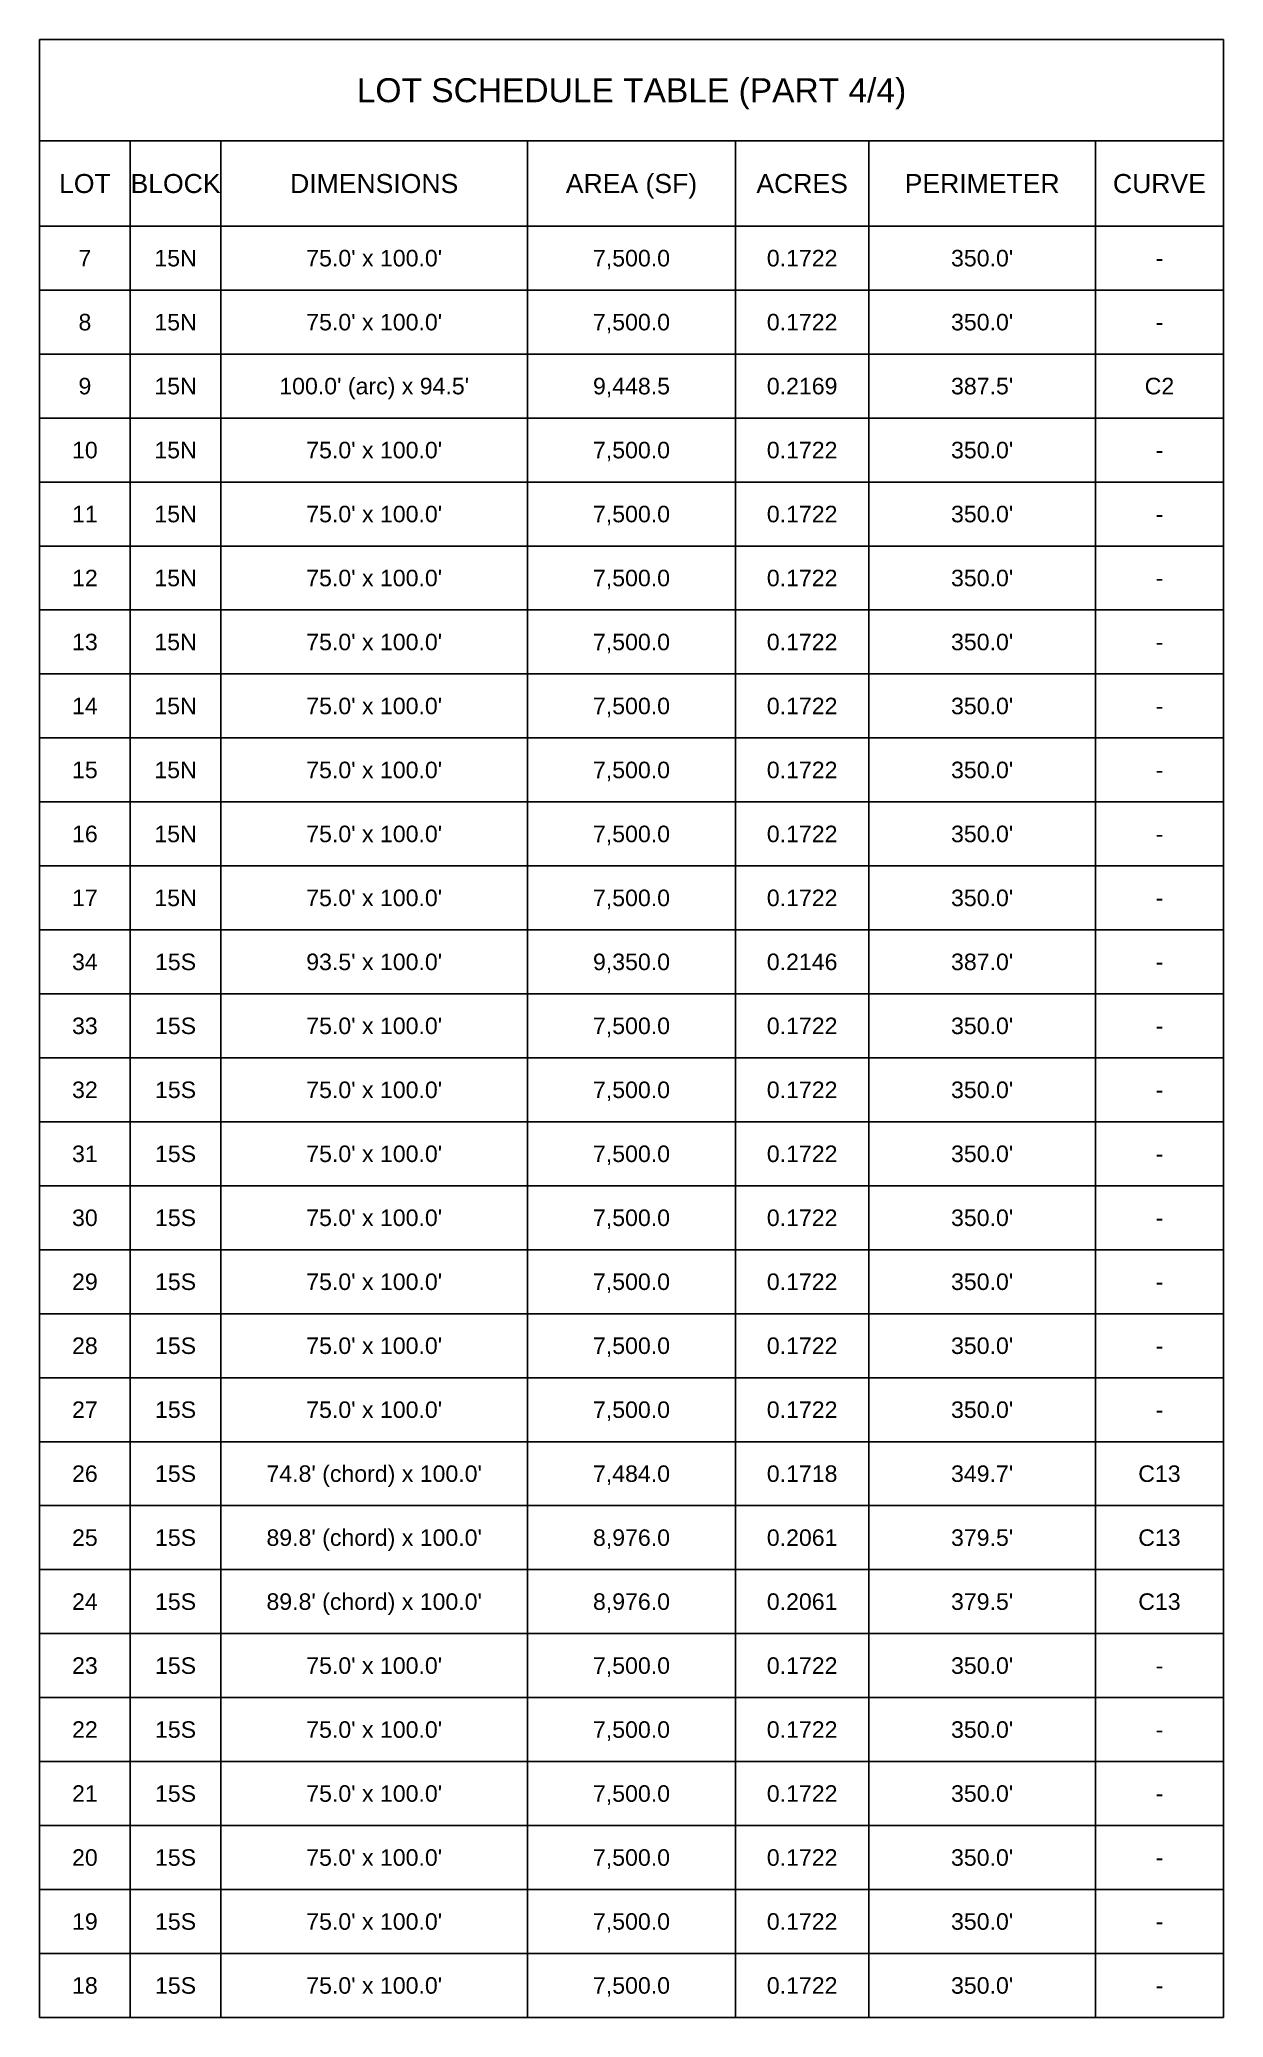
# Model space of a CAD drawing. Extents: x -13 to 3646, y -2354 to 434.
# Drawn here: x 3202 to 3646, y -542 to 200 of the extents above; entities that cross this region are included whole.
import ezdxf
from ezdxf.enums import TextEntityAlignment as Align

# ---------------------------------------------------------------- set-up
doc = ezdxf.new("R2010")
doc.units = 0
for name, color, linetype in [('TABLE_BORDER', 7, 'CONTINUOUS'), ('TABLE_HEADER', 2, 'CONTINUOUS'), ('TABLE_TEXT', 7, 'CONTINUOUS')]:
    doc.layers.add(name, color=color, linetype=linetype)
doc.styles.get("Standard").update_dxf_attribs({"font": 'Arial'})

msp = doc.modelspace()

# ---------------------------------------------------------------- texts
at = {"layer": 'TABLE_HEADER'}
for s, height, p in [('LOT SCHEDULE TABLE (PART 4/4)', 9, (3424, 181)), ('LOT', 7.13, (3219, 146)), ('BLOCK', 7.13, (3253, 146)), ('DIMENSIONS', 7.13, (3327.5, 146)), ('AREA (SF)', 7.13, (3424, 146)), ('ACRES', 7.13, (3488, 146)), ('PERIMETER', 7.13, (3555.5, 146)), ('CURVE', 7.13, (3622, 146))]:
    msp.add_text(s, height=height, dxfattribs=at).set_placement(p, align=Align.MIDDLE_CENTER)
at = {"layer": 'TABLE_TEXT'}
for s, p in [('7', (3219, 118)), ('15N', (3253, 118)), ("75.0' x 100.0'", (3327.5, 118)), ('7,500.0', (3424, 118)), ('0.1722', (3488, 118)), ("350.0'", (3555.5, 118)), ('-', (3622, 118)), ('8', (3219, 94)), ('15N', (3253, 94)), ("75.0' x 100.0'", (3327.5, 94)), ('7,500.0', (3424, 94)), ('0.1722', (3488, 94)), ("350.0'", (3555.5, 94)), ('-', (3622, 94)), ('9', (3219, 70)), ('15N', (3253, 70)), ("100.0' (arc) x 94.5'", (3327.5, 70)), ('9,448.5', (3424, 70)), ('0.2169', (3488, 70)), ("387.5'", (3555.5, 70)), ('C2', (3622, 70)), ('10', (3219, 46)), ('15N', (3253, 46)), ("75.0' x 100.0'", (3327.5, 46)), ('7,500.0', (3424, 46)), ('0.1722', (3488, 46)), ("350.0'", (3555.5, 46)), ('-', (3622, 46)), ('11', (3219, 22)), ('15N', (3253, 22)), ("75.0' x 100.0'", (3327.5, 22)), ('7,500.0', (3424, 22)), ('0.1722', (3488, 22)), ("350.0'", (3555.5, 22)), ('-', (3622, 22)), ('12', (3219, -2)), ('15N', (3253, -2)), ("75.0' x 100.0'", (3327.5, -2)), ('7,500.0', (3424, -2)), ('0.1722', (3488, -2)), ("350.0'", (3555.5, -2)), ('-', (3622, -2)), ('13', (3219, -26)), ('15N', (3253, -26)), ("75.0' x 100.0'", (3327.5, -26)), ('7,500.0', (3424, -26)), ('0.1722', (3488, -26)), ("350.0'", (3555.5, -26)), ('-', (3622, -26)), ('14', (3219, -50)), ('15N', (3253, -50)), ("75.0' x 100.0'", (3327.5, -50)), ('7,500.0', (3424, -50)), ('0.1722', (3488, -50)), ("350.0'", (3555.5, -50)), ('-', (3622, -50)), ('15', (3219, -74)), ('15N', (3253, -74)), ("75.0' x 100.0'", (3327.5, -74)), ('7,500.0', (3424, -74)), ('0.1722', (3488, -74)), ("350.0'", (3555.5, -74)), ('-', (3622, -74)), ('16', (3219, -98)), ('15N', (3253, -98)), ("75.0' x 100.0'", (3327.5, -98)), ('7,500.0', (3424, -98)), ('0.1722', (3488, -98)), ("350.0'", (3555.5, -98)), ('-', (3622, -98)), ('17', (3219, -122)), ('15N', (3253, -122)), ("75.0' x 100.0'", (3327.5, -122)), ('7,500.0', (3424, -122)), ('0.1722', (3488, -122)), ("350.0'", (3555.5, -122)), ('-', (3622, -122)), ('34', (3219, -146)), ('15S', (3253, -146)), ("93.5' x 100.0'", (3327.5, -146)), ('9,350.0', (3424, -146)), ('0.2146', (3488, -146)), ("387.0'", (3555.5, -146)), ('-', (3622, -146)), ('33', (3219, -170)), ('15S', (3253, -170)), ("75.0' x 100.0'", (3327.5, -170)), ('7,500.0', (3424, -170)), ('0.1722', (3488, -170)), ("350.0'", (3555.5, -170)), ('-', (3622, -170)), ('32', (3219, -194)), ('15S', (3253, -194)), ("75.0' x 100.0'", (3327.5, -194)), ('7,500.0', (3424, -194)), ('0.1722', (3488, -194)), ("350.0'", (3555.5, -194)), ('-', (3622, -194)), ('31', (3219, -218)), ('15S', (3253, -218)), ("75.0' x 100.0'", (3327.5, -218)), ('7,500.0', (3424, -218)), ('0.1722', (3488, -218)), ("350.0'", (3555.5, -218)), ('-', (3622, -218)), ('30', (3219, -242)), ('15S', (3253, -242)), ("75.0' x 100.0'", (3327.5, -242)), ('7,500.0', (3424, -242)), ('0.1722', (3488, -242)), ("350.0'", (3555.5, -242)), ('-', (3622, -242)), ('29', (3219, -266)), ('15S', (3253, -266)), ("75.0' x 100.0'", (3327.5, -266)), ('7,500.0', (3424, -266)), ('0.1722', (3488, -266)), ("350.0'", (3555.5, -266)), ('-', (3622, -266)), ('28', (3219, -290)), ('15S', (3253, -290)), ("75.0' x 100.0'", (3327.5, -290)), ('7,500.0', (3424, -290)), ('0.1722', (3488, -290)), ("350.0'", (3555.5, -290)), ('-', (3622, -290)), ('27', (3219, -314)), ('15S', (3253, -314)), ("75.0' x 100.0'", (3327.5, -314)), ('7,500.0', (3424, -314)), ('0.1722', (3488, -314)), ("350.0'", (3555.5, -314)), ('-', (3622, -314)), ('26', (3219, -338)), ('15S', (3253, -338)), ("74.8' (chord) x 100.0'", (3327.5, -338)), ('7,484.0', (3424, -338)), ('0.1718', (3488, -338)), ("349.7'", (3555.5, -338)), ('C13', (3622, -338)), ('25', (3219, -362)), ('15S', (3253, -362)), ("89.8' (chord) x 100.0'", (3327.5, -362)), ('8,976.0', (3424, -362)), ('0.2061', (3488, -362)), ("379.5'", (3555.5, -362)), ('C13', (3622, -362)), ('24', (3219, -386)), ('15S', (3253, -386)), ("89.8' (chord) x 100.0'", (3327.5, -386)), ('8,976.0', (3424, -386)), ('0.2061', (3488, -386)), ("379.5'", (3555.5, -386)), ('C13', (3622, -386)), ('23', (3219, -410)), ('15S', (3253, -410)), ("75.0' x 100.0'", (3327.5, -410)), ('7,500.0', (3424, -410)), ('0.1722', (3488, -410)), ("350.0'", (3555.5, -410)), ('-', (3622, -410)), ('22', (3219, -434)), ('15S', (3253, -434)), ("75.0' x 100.0'", (3327.5, -434)), ('7,500.0', (3424, -434)), ('0.1722', (3488, -434)), ("350.0'", (3555.5, -434)), ('-', (3622, -434)), ('21', (3219, -458)), ('15S', (3253, -458)), ("75.0' x 100.0'", (3327.5, -458)), ('7,500.0', (3424, -458)), ('0.1722', (3488, -458)), ("350.0'", (3555.5, -458)), ('-', (3622, -458)), ('20', (3219, -482)), ('15S', (3253, -482)), ("75.0' x 100.0'", (3327.5, -482)), ('7,500.0', (3424, -482)), ('0.1722', (3488, -482)), ("350.0'", (3555.5, -482)), ('-', (3622, -482)), ('19', (3219, -506)), ('15S', (3253, -506)), ("75.0' x 100.0'", (3327.5, -506)), ('7,500.0', (3424, -506)), ('0.1722', (3488, -506)), ("350.0'", (3555.5, -506)), ('-', (3622, -506)), ('18', (3219, -530)), ('15S', (3253, -530)), ("75.0' x 100.0'", (3327.5, -530)), ('7,500.0', (3424, -530)), ('0.1722', (3488, -530)), ("350.0'", (3555.5, -530)), ('-', (3622, -530))]:
    msp.add_text(s, height=6.2, dxfattribs=at).set_placement(p, align=Align.MIDDLE_CENTER)

# ---------------------------------------------------------------- linework, layer by layer
at = {"layer": 'TABLE_BORDER'}
for p, q in [((3202, 200), (3646, 200)), ((3202, 200), (3202, -542)), ((3646, 200), (3646, -542)), ((3202, 162), (3646, 162)), ((3236, 162), (3236, 130)), ((3270, 162), (3270, 130)), ((3385, 162), (3385, 130)), ((3463, 162), (3463, 130)), ((3513, 162), (3513, 130)), ((3598, 162), (3598, 130)), ((3202, 130), (3646, 130)), ((3236, 130), (3236, -542)), ((3270, 130), (3270, -542)), ((3385, 130), (3385, -542)), ((3463, 130), (3463, -542)), ((3513, 130), (3513, -542)), ((3598, 130), (3598, -542)), ((3202, 106), (3646, 106)), ((3202, 82), (3646, 82)), ((3202, 58), (3646, 58)), ((3202, 34), (3646, 34)), ((3202, 10), (3646, 10)), ((3202, -14), (3646, -14)), ((3202, -38), (3646, -38)), ((3202, -62), (3646, -62)), ((3202, -86), (3646, -86)), ((3202, -110), (3646, -110)), ((3202, -134), (3646, -134)), ((3202, -158), (3646, -158)), ((3202, -182), (3646, -182)), ((3202, -206), (3646, -206)), ((3202, -230), (3646, -230)), ((3202, -254), (3646, -254)), ((3202, -278), (3646, -278)), ((3202, -302), (3646, -302)), ((3202, -326), (3646, -326)), ((3202, -350), (3646, -350)), ((3202, -374), (3646, -374)), ((3202, -398), (3646, -398)), ((3202, -422), (3646, -422)), ((3202, -446), (3646, -446)), ((3202, -470), (3646, -470)), ((3202, -494), (3646, -494)), ((3202, -518), (3646, -518)), ((3202, -542), (3646, -542)), ((3202, -542), (3646, -542))]:
    msp.add_line(p, q, dxfattribs=at)

msp.set_redraw_order([(e.dxf.handle, doc.entitydb.next_handle()) for e in msp.query("TEXT MTEXT ATTDEF DIMENSION ARC_DIMENSION")])  # texts and dimensions are drawn at this point

doc.saveas('drawing.dxf')
